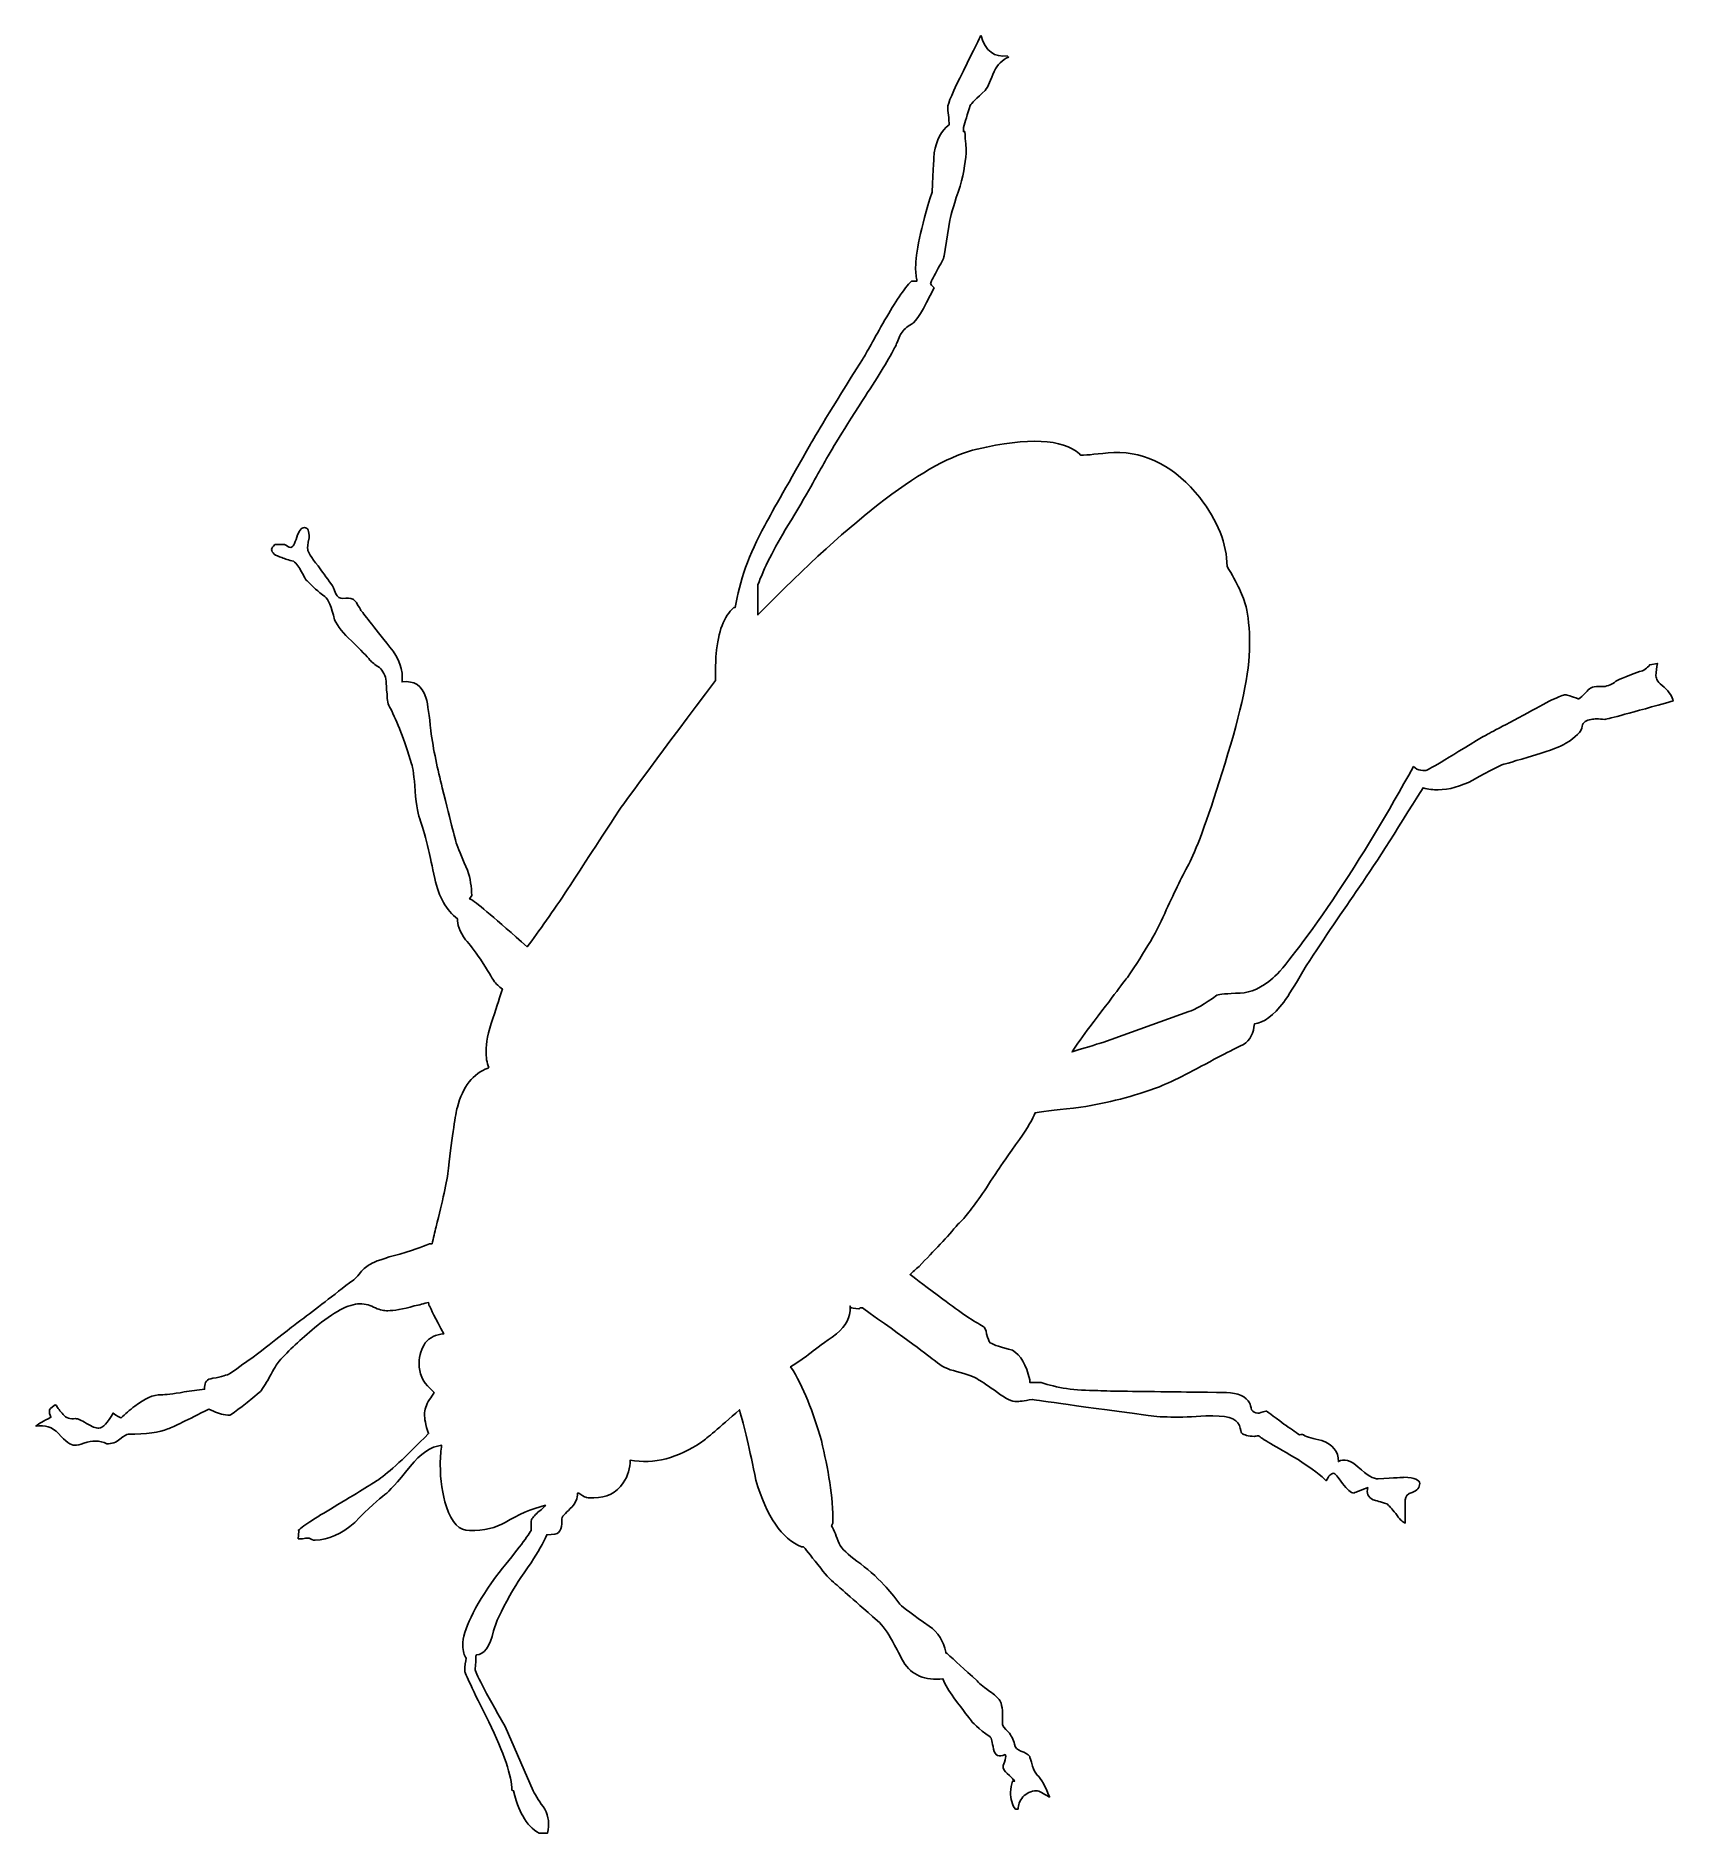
# Model space of a CAD drawing. Header units: centimetres. Extents: x -9.9 to 9.9, y -10.9 to 10.9.
import ezdxf

# ---------------------------------------------------------------- set-up
doc = ezdxf.new("R2010")
doc.units = ezdxf.units.CM
doc.header["$MEASUREMENT"] = 0
doc.layers.add('Camada 1', color=7, linetype='Continuous')

msp = doc.modelspace()

# ---------------------------------------------------------------- linework, layer by layer
at = {"layer": 'Camada 1'}
msp.add_open_spline([(4.50279, 4.4491), (4.50279, 4.72149), (4.38719, 5.00216), (4.17262, 5.2828), (4.17262, 5.2828), (3.88372, 5.64599), (3.53704, 5.83583), (3.13252, 5.8276), (3.13252, 5.8276), (2.94268, 5.81106), (2.81888, 5.79455), (2.73631, 5.79455), (2.73631, 5.79455), (2.72808, 5.79455), (2.72808, 5.80283), (2.7198, 5.81109), (2.7198, 5.81109), (2.51342, 5.9927), (2.10073, 6.00918), (1.48163, 5.8689), (1.48163, 5.8689), (0.87909, 5.72856), (0.00414, 5.05994), (-1.16799, 3.86307), (-1.16799, 3.86307), (-1.16799, 3.86307), (-1.168, 4.22622), (-1.168, 4.22622), (-1.168, 4.22622), (-1.09368, 4.42437), (-0.97816, 4.66374), (-0.80475, 4.94438), (-0.80475, 4.94438), (-0.57364, 5.32408), (-0.44161, 5.57171), (-0.3838, 5.67074), (-0.3838, 5.67074), (-0.31779, 5.79457), (-0.16091, 6.05047), (0.09494, 6.45491), (0.09494, 6.45491), (0.26835, 6.71907), (0.40038, 6.92542), (0.4829, 7.09052), (0.4829, 7.09052), (0.49944, 7.11526), (0.50767, 7.14005), (0.51597, 7.15653), (0.51597, 7.15653), (0.51597, 7.15653), (0.54894, 7.23908), (0.54894, 7.23908), (0.54894, 7.23908), (0.54894, 7.25562), (0.55722, 7.25562), (0.56545, 7.26387), (0.56545, 7.26387), (0.59022, 7.3134), (0.63146, 7.34642), (0.68928, 7.37944), (0.68928, 7.37944), (0.74709, 7.40418), (0.82964, 7.5528), (0.96167, 7.8169), (0.96167, 7.8169), (0.9369, 7.84169), (0.92037, 7.85818), (0.92037, 7.87471), (0.92037, 7.87471), (0.92037, 7.88299), (0.94514, 7.93252), (0.99472, 8.02327), (0.99472, 8.02327), (1.0442, 8.10582), (1.07724, 8.17189), (1.0855, 8.20488), (1.0855, 8.20488), (1.0855, 8.20488), (1.15151, 8.63414), (1.15151, 8.63414), (1.15151, 8.63414), (1.16802, 8.71669), (1.20932, 8.84872), (1.27534, 9.04686), (1.27534, 9.04686), (1.3249, 9.22016), (1.34966, 9.37703), (1.34966, 9.4926), (1.34966, 9.4926), (1.34966, 9.50908), (1.34143, 9.58341), (1.33315, 9.7072), (1.33315, 9.7072), (1.33315, 9.7072), (1.31659, 9.70722), (1.31659, 9.70722), (1.31659, 9.70722), (1.31659, 9.70722), (1.31659, 9.75672), (1.31659, 9.75672), (1.31659, 9.75672), (1.33313, 9.82279), (1.36617, 9.91359), (1.39914, 10.02088), (1.39914, 10.02088), (1.41565, 10.04565), (1.47346, 10.11169), (1.58072, 10.20249), (1.58072, 10.20249), (1.61379, 10.25199), (1.64676, 10.33452), (1.68804, 10.43358), (1.68804, 10.43358), (1.72932, 10.51613), (1.7871, 10.57394), (1.86145, 10.60694), (1.86145, 10.60694), (1.86145, 10.60694), (1.84491, 10.62342), (1.84491, 10.62342), (1.84491, 10.62342), (1.69635, 10.59865), (1.58075, 10.68121), (1.53127, 10.86282), (1.53127, 10.86282), (1.53127, 10.86282), (1.52299, 10.86281), (1.52299, 10.86281), (1.52299, 10.86281), (1.51473, 10.84627), (1.44872, 10.70594), (1.31661, 10.44183), (1.31661, 10.44183), (1.19278, 10.19421), (1.12677, 10.04559), (1.12677, 9.99611), (1.12677, 9.99611), (1.13505, 9.9053), (1.14331, 9.83924), (1.14331, 9.79796), (1.14331, 9.79796), (1.14331, 9.79796), (1.14331, 9.78973), (1.14331, 9.78973), (1.14331, 9.78973), (1.04422, 9.71541), (0.99475, 9.60812), (0.9617, 9.45127), (0.9617, 9.45127), (0.9617, 9.41825), (0.95344, 9.2614), (0.93693, 8.97248), (0.93693, 8.97248), (0.79657, 8.53502), (0.73881, 8.22958), (0.73881, 8.06451), (0.73881, 8.06451), (0.73881, 7.9985), (0.74709, 7.94068), (0.75532, 7.89944), (0.75532, 7.89944), (0.75532, 7.89944), (0.68932, 7.89945), (0.68932, 7.89945), (0.68932, 7.89945), (0.59854, 7.80867), (0.4912, 7.6436), (0.36737, 7.42897), (0.36737, 7.42897), (0.23534, 7.19783), (0.14456, 7.03273), (0.09498, 6.95018), (0.09498, 6.95018), (-0.2847, 6.34764), (-0.49105, 6.00093), (-0.53232, 5.92664), (-0.53232, 5.92664), (-0.78825, 5.47264), (-0.97809, 5.14247), (-1.08538, 4.94437), (-1.08538, 4.94437), (-1.27522, 4.59766), (-1.39082, 4.26749), (-1.44032, 3.95385), (-1.44032, 3.95385), (-1.44032, 3.95385), (-1.45685, 3.95385), (-1.45685, 3.95385), (-1.45685, 3.95385), (-1.58068, 3.84656), (-1.64669, 3.66495), (-1.67143, 3.39256), (-1.67143, 3.39256), (-1.67971, 3.31001), (-1.67971, 3.20269), (-1.67971, 3.07061), (-1.67971, 3.07061), (-2.34006, 2.19569), (-2.72804, 1.66737), (-2.84356, 1.50229), (-2.84356, 1.50229), (-3.12423, 1.07308), (-3.33061, 0.75939), (-3.46263, 0.55304), (-3.46263, 0.55304), (-3.64424, 0.28068), (-3.80934, 0.04131), (-3.9579, -0.14858), (-3.9579, -0.14858), (-4.32935, 0.18159), (-4.55223, 0.37149), (-4.62656, 0.42102), (-4.62656, 0.42102), (-4.63479, 0.42925), (-4.6513, 0.42925), (-4.6513, 0.42925), (-4.6513, 0.42925), (-4.6513, 0.42925), (-4.62656, 0.47053), (-4.62656, 0.47053), (-4.62656, 0.47053), (-4.62656, 0.57787), (-4.64299, 0.67688), (-4.67606, 0.77597), (-4.67606, 0.77597), (-4.73385, 0.8998), (-4.77512, 1.00706), (-4.80809, 1.08961), (-4.80809, 1.08961), (-4.8164, 1.1144), (-4.87418, 1.33723), (-4.98147, 1.77475), (-4.98147, 1.77475), (-5.03928, 1.99761), (-5.08876, 2.22875), (-5.12181, 2.46812), (-5.12181, 2.46812), (-5.13827, 2.64148), (-5.15478, 2.77353), (-5.17954, 2.86431), (-5.17954, 2.86431), (-5.22912, 3.01293), (-5.31988, 3.07066), (-5.46844, 3.05418), (-5.46844, 3.05418), (-5.45198, 3.19449), (-5.50149, 3.34308), (-5.61708, 3.47516), (-5.61708, 3.47516), (-5.81512, 3.73101), (-5.93895, 3.87963), (-5.97202, 3.92916), (-5.97202, 3.92916), (-6.00499, 3.99517), (-6.03803, 4.04473), (-6.06277, 4.05299), (-6.06277, 4.05299), (-6.09582, 4.06947), (-6.12878, 4.06947), (-6.1866, 4.06122), (-6.1866, 4.06122), (-6.21965, 4.06122), (-6.24441, 4.07776), (-6.26915, 4.11903), (-6.26915, 4.11903), (-6.28569, 4.17684), (-6.31043, 4.21812), (-6.31873, 4.22632), (-6.31873, 4.22632), (-6.38474, 4.32538), (-6.44256, 4.39139), (-6.4838, 4.45746), (-6.4838, 4.45746), (-6.56635, 4.55649), (-6.60763, 4.63082), (-6.60763, 4.65555), (-6.60763, 4.65555), (-6.61586, 4.67206), (-6.60763, 4.72156), (-6.59109, 4.79589), (-6.59109, 4.79589), (-6.59109, 4.87844), (-6.60763, 4.91972), (-6.6489, 4.91972), (-6.6489, 4.91972), (-6.69018, 4.91972), (-6.71491, 4.87844), (-6.73965, 4.80412), (-6.73965, 4.80412), (-6.76442, 4.72157), (-6.78915, 4.68029), (-6.81397, 4.68029), (-6.81397, 4.68029), (-6.83874, 4.68029), (-6.85525, 4.69683), (-6.88821, 4.71334), (-6.88821, 4.71334), (-6.88821, 4.71334), (-7.00381, 4.71331), (-7.00381, 4.71331), (-7.00381, 4.71331), (-7.02858, 4.68852), (-7.04509, 4.67203), (-7.04509, 4.65552), (-7.04509, 4.65552), (-7.04509, 4.61424), (-7.00381, 4.58122), (-6.92126, 4.55643), (-6.92126, 4.55643), (-6.87998, 4.53995), (-6.83871, 4.52341), (-6.78092, 4.51515), (-6.78092, 4.51515), (-6.73964, 4.48213), (-6.71491, 4.44088), (-6.68186, 4.38312), (-6.68186, 4.38312), (-6.64889, 4.32531), (-6.63236, 4.28406), (-6.60762, 4.26752), (-6.60762, 4.26752), (-6.54981, 4.20976), (-6.48379, 4.14369), (-6.40127, 4.08594), (-6.40127, 4.08594), (-6.35999, 4.05292), (-6.31872, 3.96211), (-6.28567, 3.8053), (-6.28567, 3.8053), (-6.24439, 3.72275), (-6.17838, 3.64023), (-6.07929, 3.54942), (-6.07929, 3.54942), (-5.96369, 3.43388), (-5.88945, 3.35955), (-5.8564, 3.31828), (-5.8564, 3.31828), (-5.83163, 3.29351), (-5.79859, 3.26052), (-5.74088, 3.2275), (-5.74088, 3.2275), (-5.6996, 3.18622), (-5.66656, 3.12844), (-5.65833, 3.06243), (-5.65833, 3.06243), (-5.65833, 3.02938), (-5.65833, 2.97988), (-5.65002, 2.90556), (-5.65002, 2.90556), (-5.65002, 2.83126), (-5.64179, 2.78173), (-5.60874, 2.73226), (-5.60874, 2.73226), (-5.52619, 2.57539), (-5.44367, 2.35253), (-5.35289, 2.06363), (-5.35289, 2.06363), (-5.33635, 2.02235), (-5.31984, 1.90681), (-5.31161, 1.73346), (-5.31161, 1.73346), (-5.29507, 1.55185), (-5.27033, 1.43631), (-5.2456, 1.37027), (-5.2456, 1.37027), (-5.21255, 1.27946), (-5.17951, 1.16389), (-5.14654, 1.02356), (-5.14654, 1.02356), (-5.13, 0.94101), (-5.10526, 0.82547), (-5.07222, 0.67685), (-5.07222, 0.67685), (-5.02272, 0.45402), (-4.93188, 0.28892), (-4.79986, 0.18983), (-4.79986, 0.18983), (-4.79986, 0.12384), (-4.77509, 0.04129), (-4.70077, -0.06605), (-4.70077, -0.06605), (-4.65127, -0.11553), (-4.59348, -0.1981), (-4.51916, -0.29716), (-4.51916, -0.29716), (-4.42838, -0.4457), (-4.3789, -0.52825), (-4.36237, -0.55301), (-4.36237, -0.55301), (-4.3293, -0.60257), (-4.29633, -0.62733), (-4.25508, -0.66038), (-4.25508, -0.66038), (-4.27982, -0.74293), (-4.32109, -0.85842), (-4.3706, -1.01532), (-4.3706, -1.01532), (-4.42841, -1.18039), (-4.45315, -1.32073), (-4.45315, -1.41151), (-4.45315, -1.41151), (-4.45315, -1.47752), (-4.44492, -1.55187), (-4.42018, -1.60963), (-4.42018, -1.60963), (-4.42018, -1.60963), (-4.42841, -1.61789), (-4.42841, -1.61789), (-4.42841, -1.61789), (-4.61002, -1.6757), (-4.73382, -1.84078), (-4.79986, -2.0884), (-4.79986, -2.0884), (-4.8246, -2.17092), (-4.85765, -2.41857), (-4.90715, -2.82299), (-4.90715, -2.82299), (-4.92369, -2.9964), (-4.98147, -3.22749), (-5.05571, -3.53292), (-5.05571, -3.53292), (-5.07225, -3.59893), (-5.08876, -3.67326), (-5.10529, -3.73927), (-5.10529, -3.73927), (-5.10529, -3.73927), (-5.13831, -3.73925), (-5.13831, -3.73925), (-5.13831, -3.73925), (-5.17136, -3.75579), (-5.28695, -3.79706), (-5.4933, -3.86308), (-5.4933, -3.86308), (-5.68314, -3.91258), (-5.80694, -3.95386), (-5.84824, -3.98691), (-5.84824, -3.98691), (-5.88952, -4.00345), (-5.93079, -4.03641), (-5.97207, -4.086), (-5.97207, -4.086), (-6.01335, -4.14371), (-6.05462, -4.18498), (-6.1041, -4.2098), (-6.1041, -4.2098), (-6.3435, -4.39967), (-6.54987, -4.55643), (-6.72317, -4.68856), (-6.72317, -4.68856), (-6.80572, -4.74637), (-6.98733, -4.89491), (-7.268, -5.10949), (-7.268, -5.10949), (-7.34224, -5.15907), (-7.4331, -5.22509), (-7.54859, -5.30764), (-7.54859, -5.30764), (-7.58164, -5.32415), (-7.64765, -5.34892), (-7.75494, -5.36543), (-7.75494, -5.36543), (-7.82926, -5.37369), (-7.85403, -5.41493), (-7.85403, -5.47275), (-7.85403, -5.47275), (-7.85403, -5.47275), (-7.85403, -5.47275), (-7.85403, -5.48098), (-7.85403, -5.48098), (-7.85403, -5.48098), (-7.85403, -5.48926), (-7.85403, -5.49752), (-7.85403, -5.49752), (-7.85403, -5.49752), (-7.85403, -5.49752), (-7.85403, -5.49752), (-7.85403, -5.49752), (-7.85403, -5.49752), (-7.85403, -5.49752), (-7.85403, -5.49752), (-7.85403, -5.49752), (-7.93658, -5.50575), (-8.0191, -5.51403), (-8.10165, -5.53057), (-8.10165, -5.53057), (-8.24199, -5.55531), (-8.32454, -5.56354), (-8.38232, -5.56354), (-8.38232, -5.56354), (-8.47307, -5.56354), (-8.58036, -5.60482), (-8.69596, -5.70388), (-8.69596, -5.70388), (-8.76197, -5.74516), (-8.81976, -5.80294), (-8.86103, -5.84424), (-8.86103, -5.84424), (-8.87757, -5.84424), (-8.91053, -5.81947), (-8.96009, -5.78643), (-8.96009, -5.78643), (-9.02613, -5.90203), (-9.08392, -5.96804), (-9.13339, -5.96804), (-9.13339, -5.96804), (-9.16646, -5.96804), (-9.21594, -5.9515), (-9.28195, -5.91023), (-9.28195, -5.91023), (-9.34796, -5.86893), (-9.38924, -5.85242), (-9.41406, -5.85242), (-9.41406, -5.85242), (-9.4801, -5.8607), (-9.52958, -5.84419), (-9.56262, -5.80292), (-9.56262, -5.80292), (-9.6039, -5.76164), (-9.62863, -5.7204), (-9.64517, -5.69563), (-9.64517, -5.69563), (-9.64517, -5.69563), (-9.66171, -5.68735), (-9.66171, -5.68735), (-9.66171, -5.68735), (-9.71121, -5.7204), (-9.73595, -5.74514), (-9.72772, -5.76167), (-9.72772, -5.76167), (-9.73595, -5.77821), (-9.72772, -5.80295), (-9.71118, -5.83591), (-9.71118, -5.83591), (-9.80199, -5.88549), (-9.85974, -5.91026), (-9.89279, -5.9433), (-9.89279, -5.9433), (-9.78545, -5.92676), (-9.69464, -5.95153), (-9.62043, -6.03408), (-9.62043, -6.03408), (-9.52957, -6.13314), (-9.47179, -6.17442), (-9.42228, -6.17442), (-9.42228, -6.17442), (-9.39751, -6.17442), (-9.35627, -6.16614), (-9.31499, -6.14965), (-9.31499, -6.14965), (-9.25718, -6.13314), (-9.21593, -6.12483), (-9.17465, -6.12483), (-9.17465, -6.12483), (-9.12515, -6.12483), (-9.08387, -6.13311), (-9.03431, -6.15788), (-9.03431, -6.15788), (-8.98481, -6.15788), (-8.91879, -6.14134), (-8.87752, -6.10007), (-8.87752, -6.10007), (-8.82794, -6.05877), (-8.79497, -6.04226), (-8.77846, -6.04226), (-8.77846, -6.04226), (-8.55557, -6.04226), (-8.3987, -6.01749), (-8.29972, -5.97625), (-8.29972, -5.97625), (-8.2254, -5.95148), (-8.06032, -5.86893), (-7.80447, -5.73691), (-7.80447, -5.73691), (-7.80447, -5.73691), (-7.74666, -5.76168), (-7.74666, -5.76168), (-7.74666, -5.76168), (-7.68065, -5.79465), (-7.62283, -5.81118), (-7.54851, -5.81118), (-7.54851, -5.81118), (-7.54028, -5.81118), (-7.41648, -5.7204), (-7.1936, -5.53879), (-7.1936, -5.53879), (-7.16053, -5.50574), (-7.11928, -5.43973), (-7.06977, -5.34895), (-7.06977, -5.34895), (-7.02027, -5.24989), (-6.97899, -5.19208), (-6.95417, -5.15911), (-6.95417, -5.15911), (-6.83865, -5.027), (-6.69009, -4.89495), (-6.52502, -4.75461), (-6.52502, -4.75461), (-6.29383, -4.56477), (-6.1123, -4.46571), (-5.98019, -4.46571), (-5.98019, -4.46571), (-5.90595, -4.46571), (-5.84816, -4.48222), (-5.79035, -4.51519), (-5.79035, -4.51519), (-5.73254, -4.54001), (-5.68306, -4.54824), (-5.64179, -4.54824), (-5.64179, -4.54824), (-5.56747, -4.54824), (-5.46018, -4.53173), (-5.31984, -4.49043), (-5.31984, -4.49043), (-5.26203, -4.4822), (-5.20432, -4.45746), (-5.14654, -4.44915), (-5.14654, -4.44915), (-5.14654, -4.44915), (-5.14654, -4.44915), (-5.14654, -4.44915), (-5.14654, -4.44915), (-5.14654, -4.47392), (-5.14654, -4.4822), (-5.13823, -4.49043), (-5.13823, -4.49043), (-5.12177, -4.52348), (-5.06399, -4.63899), (-4.96493, -4.82891), (-4.96493, -4.82891), (-5.06402, -4.83714), (-5.13003, -4.87021), (-5.18782, -4.93623), (-5.18782, -4.93623), (-5.2291, -5.00224), (-5.26206, -5.08477), (-5.26206, -5.18385), (-5.26206, -5.18385), (-5.26206, -5.30768), (-5.22078, -5.40674), (-5.13003, -5.48926), (-5.13003, -5.48926), (-5.11349, -5.50572), (-5.09698, -5.52223), (-5.08053, -5.53876), (-5.08053, -5.53876), (-5.09699, -5.56353), (-5.1135, -5.59657), (-5.13824, -5.62131), (-5.13824, -5.62131), (-5.17952, -5.68732), (-5.19605, -5.74511), (-5.19605, -5.80289), (-5.19605, -5.80289), (-5.19605, -5.84419), (-5.18782, -5.92672), (-5.14655, -6.034), (-5.14655, -6.034), (-5.42714, -6.31467), (-5.62529, -6.50451), (-5.74909, -6.58703), (-5.74909, -6.58703), (-5.8069, -6.62833), (-5.97198, -6.72739), (-6.24436, -6.89247), (-6.24436, -6.89247), (-6.49198, -7.04103), (-6.65708, -7.14009), (-6.7231, -7.20611), (-6.7231, -7.20611), (-6.71487, -7.20611), (-6.71487, -7.20611), (-6.71487, -7.21434), (-6.71487, -7.21434), (-6.71487, -7.21434), (-6.7231, -7.3052), (-6.7231, -7.3052), (-6.7231, -7.3052), (-6.7231, -7.3052), (-6.7231, -7.3052), (-6.71487, -7.3052), (-6.71487, -7.3052), (-6.68182, -7.3052), (-6.65706, -7.3052), (-6.63232, -7.29692), (-6.63232, -7.29692), (-6.63232, -7.29692), (-6.63232, -7.29692), (-6.63232, -7.29692), (-6.63232, -7.29692), (-6.62401, -7.29692), (-6.61578, -7.29692), (-6.60755, -7.29692), (-6.60755, -7.29692), (-6.60755, -7.29692), (-6.60755, -7.29692), (-6.59927, -7.29692), (-6.59927, -7.29692), (-6.59927, -7.29692), (-6.59927, -7.29692), (-6.59927, -7.29692), (-6.59927, -7.29692), (-6.59927, -7.29692), (-6.59106, -7.29686), (-6.59106, -7.29686), (-6.59106, -7.29686), (-6.59106, -7.29686), (-6.59106, -7.29686), (-6.59106, -7.29686), (-6.59106, -7.29686), (-6.56632, -7.3134), (-6.54978, -7.32163), (-6.51674, -7.32163), (-6.51674, -7.32163), (-6.35995, -7.32163), (-6.2031, -7.24736), (-6.038, -7.10705), (-6.038, -7.10705), (-5.8729, -6.93372), (-5.7491, -6.82638), (-5.67475, -6.76865), (-5.67475, -6.76865), (-5.62525, -6.7356), (-5.52619, -6.62831), (-5.36939, -6.43017), (-5.36939, -6.43017), (-5.24556, -6.27338), (-5.12177, -6.19085), (-4.98963, -6.17432), (-4.98963, -6.17432), (-4.99791, -6.23213), (-5.00617, -6.30635), (-5.00617, -6.40543), (-5.00617, -6.40543), (-5.00617, -6.59527), (-4.9814, -6.76865), (-4.93185, -6.91721), (-4.93185, -6.91721), (-4.86584, -7.11525), (-4.77506, -7.20611), (-4.65126, -7.20611), (-4.65126, -7.20611), (-4.47788, -7.20611), (-4.32931, -7.17306), (-4.22203, -7.10705), (-4.22203, -7.10705), (-4.06516, -7.01627), (-3.90839, -6.94198), (-3.73498, -6.90067), (-3.73498, -6.90067), (-3.74329, -6.91721), (-3.76805, -6.94197), (-3.82584, -6.98322), (-3.82584, -6.98322), (-3.86712, -7.0245), (-3.90008, -7.05754), (-3.90839, -7.09051), (-3.90839, -7.09051), (-3.90839, -7.09051), (-3.90839, -7.19783), (-3.90839, -7.19783), (-3.90839, -7.19783), (-3.90839, -7.20611), (-3.90839, -7.20611), (-3.90839, -7.20611), (-3.90839, -7.20611), (-3.95789, -7.28866), (-4.09823, -7.47027), (-4.33762, -7.7674), (-4.33762, -7.7674), (-4.6017, -8.13885), (-4.73381, -8.41124), (-4.73381, -8.59282), (-4.73381, -8.59282), (-4.73381, -8.66717), (-4.71727, -8.71665), (-4.69253, -8.74969), (-4.69253, -8.74969), (-4.70076, -8.79099), (-4.70907, -8.84047), (-4.70907, -8.90648), (-4.70907, -8.90648), (-4.70907, -8.92302), (-4.61821, -9.12939), (-4.42017, -9.51735), (-4.42017, -9.51735), (-4.23856, -9.89703), (-4.1395, -10.1777), (-4.1395, -10.34277), (-4.1395, -10.34277), (-4.1395, -10.34277), (-4.12296, -10.35103), (-4.12296, -10.35103), (-4.12296, -10.35103), (-4.07346, -10.52441), (-4.03221, -10.6317), (-4.00744, -10.65644), (-4.00744, -10.65644), (-3.95786, -10.75553), (-3.89184, -10.82154), (-3.80929, -10.86282), (-3.80929, -10.86282), (-3.80929, -10.86282), (-3.80929, -10.86282), (-3.80929, -10.86282), (-3.80929, -10.86282), (-3.80106, -10.86282), (-3.80106, -10.86282), (-3.79275, -10.86282), (-3.79275, -10.86282), (-3.79275, -10.86282), (-3.71023, -10.86281), (-3.71023, -10.86281), (-3.71023, -10.86281), (-3.68546, -10.75552), (-3.69369, -10.66469), (-3.74328, -10.57391), (-3.74328, -10.57391), (-3.80109, -10.49136), (-3.85057, -10.41704), (-3.88362, -10.35102), (-3.88362, -10.35102), (-3.88362, -10.35102), (-4.22202, -9.57516), (-4.22202, -9.57516), (-4.22202, -9.57516), (-4.46964, -9.1459), (-4.58524, -8.91481), (-4.58524, -8.88177), (-4.58524, -8.88177), (-4.57693, -8.81576), (-4.57693, -8.75794), (-4.57693, -8.7249), (-4.57693, -8.7249), (-4.57693, -8.7249), (-4.5687, -8.70844), (-4.5687, -8.70844), (-4.5687, -8.70844), (-4.47784, -8.70844), (-4.4036, -8.60938), (-4.36235, -8.41954), (-4.36235, -8.41954), (-4.33758, -8.32048), (-4.27149, -8.18012), (-4.1642, -7.99028), (-4.1642, -7.99028), (-4.1147, -7.89942), (-4.03217, -7.76739), (-3.90835, -7.59409), (-3.90835, -7.59409), (-3.8258, -7.47026), (-3.75979, -7.35467), (-3.71851, -7.25561), (-3.71851, -7.25561), (-3.63596, -7.25561), (-3.59468, -7.24735), (-3.57817, -7.23084), (-3.57817, -7.23084), (-3.5534, -7.20607), (-3.53689, -7.17303), (-3.53689, -7.12355), (-3.53689, -7.12355), (-3.53689, -7.07397), (-3.53689, -7.041), (-3.52858, -7.041), (-3.52858, -7.041), (-3.52035, -7.02446), (-3.47908, -6.98319), (-3.41306, -6.91717), (-3.41306, -6.91717), (-3.37178, -6.87589), (-3.34705, -6.81811), (-3.34705, -6.7521), (-3.34705, -6.7521), (-3.34705, -6.7521), (-3.33052, -6.75211), (-3.33052, -6.75211), (-3.33052, -6.75211), (-3.29747, -6.77685), (-3.26451, -6.80159), (-3.24797, -6.80159), (-3.24797, -6.80159), (-3.23966, -6.8099), (-3.20669, -6.8099), (-3.14888, -6.8099), (-3.14888, -6.8099), (-3.00032, -6.8099), (-2.87652, -6.75209), (-2.79394, -6.62829), (-2.79394, -6.62829), (-2.73615, -6.54574), (-2.71139, -6.44668), (-2.71139, -6.3559), (-2.71139, -6.3559), (-2.42249, -6.4054), (-2.13359, -6.33108), (-1.84469, -6.13301), (-1.84469, -6.13301), (-1.78688, -6.09173), (-1.63834, -5.96794), (-1.39069, -5.74502), (-1.39069, -5.74502), (-1.33288, -5.94317), (-1.26686, -6.22378), (-1.19254, -6.59523), (-1.19254, -6.59523), (-1.06051, -7.041), (-0.8789, -7.30513), (-0.63948, -7.40411), (-0.63948, -7.40411), (-0.63948, -7.40411), (-0.61476, -7.40413), (-0.61476, -7.40413), (-0.61476, -7.40413), (-0.57346, -7.45371), (-0.50744, -7.53626), (-0.40838, -7.66009), (-0.40838, -7.66009), (-0.33414, -7.75915), (-0.26804, -7.82516), (-0.21034, -7.86644), (-0.21034, -7.86644), (-0.20203, -7.87467), (-0.04524, -8.015), (0.27671, -8.2957), (0.27671, -8.2957), (0.34272, -8.35343), (0.40054, -8.43596), (0.45832, -8.54332), (0.45832, -8.54332), (0.49129, -8.60105), (0.53256, -8.68358), (0.59035, -8.79094), (0.59035, -8.79094), (0.68941, -8.95601), (0.85448, -9.02203), (1.06909, -8.99729), (1.06909, -8.99729), (1.09391, -9.07156), (1.14344, -9.14585), (1.2012, -9.2284), (1.2012, -9.2284), (1.32503, -9.39347), (1.39104, -9.48425), (1.39927, -9.48425), (1.39927, -9.48425), (1.41578, -9.52553), (1.49833, -9.59985), (1.63867, -9.69891), (1.63867, -9.69891), (1.65521, -9.71534), (1.66344, -9.76492), (1.67997, -9.84747), (1.67997, -9.84747), (1.69648, -9.92999), (1.74598, -9.94653), (1.82031, -9.91348), (1.82031, -9.91348), (1.82031, -9.91348), (1.82854, -9.93822), (1.82854, -9.93822), (1.82854, -9.93822), (1.82854, -9.95476), (1.82031, -9.9878), (1.79557, -10.04554), (1.79557, -10.04554), (1.79557, -10.08682), (1.81203, -10.11986), (1.84507, -10.1446), (1.84507, -10.1446), (1.88635, -10.17765), (1.91108, -10.20241), (1.91939, -10.21892), (1.91939, -10.21892), (1.91939, -10.21892), (1.91939, -10.21892), (1.91939, -10.21892), (1.91939, -10.21892), (1.92765, -10.21892), (1.92765, -10.21892), (1.92765, -10.21892), (1.92765, -10.21892), (1.92765, -10.22718), (1.92765, -10.22718), (1.93588, -10.23546), (1.93588, -10.23546), (1.93588, -10.23546), (1.91109, -10.23546), (1.91109, -10.23546), (1.91109, -10.23546), (1.89458, -10.27674), (1.88632, -10.32624), (1.88632, -10.36749), (1.88632, -10.36749), (1.88632, -10.45004), (1.90286, -10.52436), (1.94413, -10.57387), (1.94413, -10.57387), (1.94413, -10.57387), (1.9771, -10.57386), (1.9771, -10.57386), (1.9771, -10.57386), (1.9771, -10.52436), (1.99364, -10.4748), (2.03491, -10.4253), (2.03491, -10.4253), (2.07619, -10.38402), (2.13397, -10.35098), (2.19998, -10.35098), (2.19998, -10.35098), (2.23303, -10.35098), (2.28253, -10.38403), (2.34854, -10.4253), (2.34854, -10.4253), (2.34854, -10.4253), (2.35683, -10.4253), (2.35683, -10.4253), (2.35683, -10.4253), (2.30727, -10.30147), (2.25777, -10.20241), (2.20829, -10.16117), (2.20829, -10.16117), (2.18347, -10.1364), (2.16699, -10.09513), (2.15048, -10.05385), (2.15048, -10.05385), (2.13394, -9.97953), (2.11743, -9.94656), (2.11743, -9.93825), (2.11743, -9.93825), (2.10089, -9.90528), (2.05962, -9.88877), (2.01011, -9.87224), (2.01011, -9.87224), (1.96883, -9.85573), (1.93579, -9.83096), (1.93579, -9.78972), (1.93579, -9.78972), (1.91933, -9.73191), (1.89451, -9.6824), (1.86155, -9.64116), (1.86155, -9.64116), (1.81197, -9.59988), (1.7872, -9.55861), (1.7872, -9.5503), (1.7872, -9.5503), (1.79548, -9.41827), (1.7872, -9.32749), (1.76243, -9.26971), (1.76243, -9.26971), (1.74592, -9.24494), (1.71295, -9.2037), (1.65514, -9.16242), (1.65514, -9.16242), (1.57259, -9.10461), (1.51478, -9.06333), (1.48173, -9.02206), (1.48173, -9.02206), (1.32494, -8.88172), (1.20937, -8.77444), (1.11859, -8.69189), (1.11859, -8.69189), (1.11028, -8.69189), (1.10205, -8.68358), (1.10205, -8.67535), (1.10205, -8.67535), (1.07728, -8.54332), (1.01127, -8.43593), (0.90393, -8.36171), (0.90393, -8.36171), (0.70589, -8.22137), (0.59029, -8.13882), (0.54902, -8.09758), (0.54902, -8.09758), (0.48298, -8.0068), (0.41697, -7.92425), (0.35915, -7.86647), (0.35915, -7.86647), (0.26009, -7.75918), (0.1528, -7.66012), (0.02898, -7.57757), (0.02898, -7.57757), (-0.07831, -7.49502), (-0.15263, -7.42901), (-0.1856, -7.36291), (-0.1856, -7.36291), (-0.21865, -7.28036), (-0.24341, -7.20612), (-0.27646, -7.14833), (-0.27646, -7.14833), (-0.27646, -7.14833), (-0.25992, -7.11528), (-0.25992, -7.11528), (-0.25992, -7.11528), (-0.25992, -6.79341), (-0.31773, -6.46321), (-0.40028, -6.11653), (-0.40028, -6.11653), (-0.49934, -5.76982), (-0.61486, -5.47272), (-0.77173, -5.2251), (-0.77173, -5.2251), (-0.68918, -5.17552), (-0.60663, -5.11781), (-0.52411, -5.05169), (-0.52411, -5.05169), (-0.4663, -5.00221), (-0.35901, -4.9362), (-0.21867, -4.82888), (-0.21867, -4.82888), (-0.10307, -4.72982), (-0.04534, -4.62253), (-0.0536, -4.50693), (-0.0536, -4.50693), (-0.0536, -4.50693), (-0.0536, -4.50693), (-0.0536, -4.50693), (-0.0536, -4.50693), (-0.0536, -4.50693), (-0.0536, -4.49039), (-0.0536, -4.49039), (-0.0536, -4.49039), (-0.0536, -4.4987), (-0.0536, -4.4987), (-0.0536, -4.50693), (-0.0536, -4.50693), (-0.03706, -4.51516), (-0.0041, -4.52344), (0.05372, -4.52344), (0.05372, -4.52344), (0.05372, -4.52344), (0.062, -4.52344), (0.07023, -4.51516), (0.07023, -4.51516), (0.07846, -4.51516), (0.08677, -4.51516), (0.095, -4.51516), (0.095, -4.51516), (0.61501, -4.87841), (0.90391, -5.10127), (0.97823, -5.15908), (0.97823, -5.15908), (1.04424, -5.21681), (1.12679, -5.25806), (1.23408, -5.28291), (1.23408, -5.28291), (1.35791, -5.31588), (1.44874, -5.34892), (1.49824, -5.38189), (1.49824, -5.38189), (1.53952, -5.40671), (1.62207, -5.45621), (1.72933, -5.53876), (1.72933, -5.53876), (1.82839, -5.61308), (1.90274, -5.64605), (1.96052, -5.64605), (1.96052, -5.64605), (1.98526, -5.64605), (2.04304, -5.63782), (2.15036, -5.62131), (2.15036, -5.62131), (2.15036, -5.62131), (2.60433, -5.68732), (3.52053, -5.81115), (3.52053, -5.81115), (3.67743, -5.83589), (3.92503, -5.8442), (4.24692, -5.81943), (4.24692, -5.81943), (4.48632, -5.81115), (4.61834, -5.8442), (4.65142, -5.93495), (4.65142, -5.93495), (4.66793, -5.98451), (4.67616, -6.01747), (4.67616, -6.02578), (4.67616, -6.02578), (4.70921, -6.05055), (4.75871, -6.06708), (4.83303, -6.06708), (4.83303, -6.06708), (4.84129, -6.06708), (4.866, -6.05877), (4.88253, -6.05877), (4.88253, -6.05877), (4.91558, -6.09184), (5.08065, -6.1826), (5.36127, -6.3477), (5.36127, -6.3477), (5.53468, -6.46327), (5.65017, -6.54582), (5.69975, -6.60363), (5.69975, -6.60363), (5.73272, -6.54582), (5.75756, -6.51277), (5.79053, -6.51277), (5.79053, -6.51277), (5.80704, -6.51277), (5.84011, -6.55405), (5.89782, -6.6366), (5.89782, -6.6366), (5.95563, -6.71092), (5.99691, -6.7522), (6.03818, -6.7522), (6.03818, -6.7522), (6.03818, -6.7522), (6.09599, -6.72743), (6.20325, -6.68619), (6.20325, -6.68619), (6.18674, -6.7522), (6.20325, -6.80168), (6.26926, -6.83473), (6.26926, -6.83473), (6.30231, -6.84299), (6.36012, -6.8595), (6.43433, -6.88423), (6.43433, -6.88423), (6.45915, -6.90074), (6.49214, -6.94204), (6.54172, -6.99983), (6.54172, -6.99983), (6.583, -7.06584), (6.61596, -7.09889), (6.65724, -7.11532), (6.65724, -7.11532), (6.65724, -7.11532), (6.65724, -6.83473), (6.65724, -6.83473), (6.65724, -6.83473), (6.65724, -6.79345), (6.68198, -6.76041), (6.73976, -6.74387), (6.73976, -6.74387), (6.80577, -6.71913), (6.83062, -6.68616), (6.83062, -6.63658), (6.83062, -6.63658), (6.83062, -6.5953), (6.77281, -6.56234), (6.6407, -6.56234), (6.6407, -6.56234), (6.63247, -6.56234), (6.53341, -6.57057), (6.32706, -6.57877), (6.32706, -6.57877), (6.27758, -6.58705), (6.19503, -6.53749), (6.08774, -6.43851), (6.08774, -6.43851), (5.99688, -6.35596), (5.91433, -6.33112), (5.84832, -6.37239), (5.84832, -6.37239), (5.84832, -6.24859), (5.78231, -6.16604), (5.65017, -6.11654), (5.65017, -6.11654), (5.54288, -6.0918), (5.46867, -6.07526), (5.42736, -6.05053), (5.42736, -6.05053), (5.41085, -6.04225), (5.40254, -6.04225), (5.3778, -6.05053), (5.3778, -6.05053), (5.3283, -6.00925), (5.26228, -5.96801), (5.18796, -5.91842), (5.18796, -5.91842), (5.0476, -5.81113), (4.98158, -5.76163), (4.97338, -5.76163), (4.97338, -5.76163), (4.9238, -5.77817), (4.89083, -5.7864), (4.87432, -5.7864), (4.87432, -5.7864), (4.84127, -5.7864), (4.81651, -5.76986), (4.79997, -5.7451), (4.79997, -5.7451), (4.79174, -5.71205), (4.78346, -5.67909), (4.77523, -5.66258), (4.77523, -5.66258), (4.73393, -5.58823), (4.63487, -5.53875), (4.49453, -5.53875), (4.49453, -5.53875), (4.15615, -5.53052), (3.94978, -5.53052), (3.859, -5.53052), (3.859, -5.53052), (3.42146, -5.52221), (3.10779, -5.52221), (2.94272, -5.51398), (2.94272, -5.51398), (2.66213, -5.51398), (2.43924, -5.48093), (2.25761, -5.41492), (2.25761, -5.41492), (2.25761, -5.41492), (2.11733, -5.41491), (2.11733, -5.41491), (2.11733, -5.41491), (2.11733, -5.41491), (2.11733, -5.38186), (2.11733, -5.38186), (2.11733, -5.38186), (2.07603, -5.20033), (2.01001, -5.08473), (1.91095, -5.02695), (1.91095, -5.02695), (1.77061, -4.99398), (1.68806, -4.96091), (1.63856, -4.93617), (1.63856, -4.93617), (1.62205, -4.91963), (1.61382, -4.88659), (1.59728, -4.82885), (1.59728, -4.82885), (1.58905, -4.77929), (1.57251, -4.74633), (1.556, -4.73799), (1.556, -4.73799), (1.44868, -4.68018), (1.28361, -4.57292), (1.06895, -4.40782), (1.06895, -4.40782), (0.87911, -4.26746), (0.74708, -4.16848), (0.67274, -4.11069), (0.67274, -4.11069), (0.70581, -4.07764), (0.73878, -4.04468), (0.78006, -4.01163), (0.78006, -4.01163), (0.96167, -3.82179), (1.12677, -3.65672), (1.25057, -3.49985), (1.25057, -3.49985), (1.28362, -3.47508), (1.32489, -3.43384), (1.36617, -3.37602), (1.36617, -3.37602), (1.45692, -3.2687), (1.57252, -3.09543), (1.72931, -2.85601), (1.72931, -2.85601), (1.77061, -2.79), (1.86144, -2.66617), (1.99347, -2.47633), (1.99347, -2.47633), (2.09253, -2.33599), (2.15854, -2.22871), (2.18331, -2.15438), (2.18331, -2.15438), (2.30714, -2.13784), (2.48875, -2.11308), (2.73634, -2.08837), (2.73634, -2.08837), (3.05831, -2.03879), (3.37195, -1.95624), (3.68561, -1.84075), (3.68561, -1.84075), (3.86722, -1.7664), (4.10662, -1.6426), (4.40377, -1.4775), (4.40377, -1.4775), (4.48629, -1.43622), (4.58535, -1.38672), (4.70087, -1.32894), (4.70087, -1.32894), (4.78342, -1.27946), (4.8247, -1.1886), (4.83298, -1.08132), (4.83298, -1.08132), (4.9485, -1.06481), (5.06409, -0.98226), (5.18792, -0.81719), (5.18792, -0.81719), (5.24573, -0.73464), (5.32826, -0.61081), (5.41901, -0.44574), (5.41901, -0.44574), (5.6419, -0.09083), (5.86478, 0.22284), (6.06285, 0.51999), (6.06285, 0.51999), (6.2692, 0.80889), (6.53336, 1.22989), (6.87184, 1.77467), (6.87184, 1.77467), (6.93785, 1.74988), (6.99564, 1.74988), (7.05334, 1.74988), (7.05334, 1.74988), (7.18547, 1.74988), (7.32581, 1.79116), (7.47437, 1.86548), (7.47437, 1.86548), (7.68895, 1.98931), (7.81277, 2.04706), (7.83751, 2.05532), (7.83751, 2.05532), (7.84582, 2.05532), (7.97787, 2.0966), (8.2338, 2.17089), (8.2338, 2.17089), (8.41533, 2.2287), (8.53916, 2.26995), (8.59697, 2.31123), (8.59697, 2.31123), (8.7208, 2.3855), (8.78681, 2.45154), (8.79509, 2.51758), (8.79509, 2.51758), (8.80332, 2.56711), (8.84457, 2.59188), (8.90238, 2.60013), (8.90238, 2.60013), (8.94368, 2.60841), (8.99316, 2.60841), (9.06748, 2.60013), (9.06748, 2.60013), (9.11696, 2.60841), (9.38943, 2.68268), (9.8929, 2.82296), (9.8929, 2.82296), (9.88467, 2.87249), (9.85162, 2.9303), (9.78561, 2.98806), (9.78561, 2.98806), (9.71126, 3.04587), (9.68652, 3.08712), (9.68652, 3.1284), (9.68652, 3.1284), (9.68652, 3.17793), (9.69478, 3.22746), (9.70306, 3.27696), (9.70306, 3.27696), (9.70306, 3.27696), (9.6122, 3.26048), (9.6122, 3.26048), (9.6122, 3.26048), (9.57923, 3.2192), (9.53796, 3.18621), (9.48837, 3.17793), (9.48837, 3.17793), (9.30684, 3.11186), (9.21598, 3.07059), (9.19947, 3.06239), (9.19947, 3.06239), (9.15819, 3.02111), (9.10869, 3.00458), (9.05091, 2.99632), (9.05091, 2.99632), (8.9849, 3.0046), (8.94362, 2.99632), (8.91888, 2.98806), (8.91888, 2.98806), (8.90234, 2.98806), (8.8693, 2.96329), (8.81982, 2.90551), (8.81982, 2.90551), (8.77852, 2.86423), (8.75381, 2.84775), (8.74547, 2.84775), (8.74547, 2.84775), (8.66295, 2.88077), (8.61344, 2.89728), (8.58868, 2.89728), (8.58868, 2.89728), (8.5474, 2.89728), (8.37402, 2.81473), (8.08512, 2.64966), (8.08512, 2.64966), (7.76325, 2.48459), (7.60638, 2.39378), (7.59818, 2.39378), (7.59818, 2.39378), (7.15238, 2.12136), (6.9213, 1.98106), (6.89653, 1.98106), (6.89653, 1.98106), (6.86348, 1.98106), (6.82221, 1.98932), (6.79747, 1.99754), (6.79747, 1.99754), (6.79747, 1.99754), (6.75619, 2.03059), (6.75619, 2.03059), (6.75619, 2.03059), (6.45075, 1.47753), (6.12889, 0.94098), (5.78218, 0.421), (5.78218, 0.421), (5.42724, -0.09078), (5.18785, -0.41273), (5.05582, -0.52825), (5.05582, -0.52825), (4.92369, -0.64385), (4.79166, -0.70163), (4.65953, -0.70983), (4.65953, -0.70983), (4.50274, -0.70983), (4.41191, -0.72637), (4.37894, -0.7346), (4.37894, -0.7346), (4.23038, -0.84192), (4.11478, -0.90801), (4.04046, -0.93275), (4.04046, -0.93275), (4.04046, -0.93275), (3.00044, -1.3042), (3.00044, -1.3042), (3.00044, -1.3042), (2.96739, -1.31243), (2.84357, -1.35368), (2.62899, -1.41969), (2.62899, -1.41969), (2.6868, -1.32891), (2.76102, -1.22985), (2.84357, -1.11436), (2.84357, -1.11436), (3.13247, -0.74291), (3.2728, -0.54479), (3.29754, -0.52003), (3.29754, -0.52003), (3.5122, -0.20637), (3.66899, 0.05779), (3.76805, 0.29719), (3.76805, 0.29719), (3.87537, 0.5283), (3.9662, 0.71814), (4.05698, 0.88322), (4.05698, 0.88322), (4.1395, 1.04832), (4.28807, 1.44453), (4.47799, 2.07189), (4.47799, 2.07189), (4.67603, 2.69919), (4.77512, 3.1697), (4.77512, 3.4999), (4.77512, 3.4999), (4.77512, 3.70625), (4.75858, 3.85481), (4.73382, 3.96215), (4.73382, 3.96215), (4.70083, 4.08591), (4.62661, 4.25101), (4.50279, 4.4491)], degree=3, knots=[0, 0, 0, 0, 0.00257069, 0.00257069, 0.00257069, 0.00257069, 0.00514139, 0.00514139, 0.00514139, 0.00514139, 0.00771208, 0.00771208, 0.00771208, 0.00771208, 0.01028278, 0.01028278, 0.01028278, 0.01028278, 0.01285347, 0.01285347, 0.01285347, 0.01285347, 0.01542416, 0.01542416, 0.01542416, 0.01542416, 0.01799486, 0.01799486, 0.01799486, 0.01799486, 0.02056555, 0.02056555, 0.02056555, 0.02056555, 0.02313625, 0.02313625, 0.02313625, 0.02313625, 0.02570694, 0.02570694, 0.02570694, 0.02570694, 0.02827763, 0.02827763, 0.02827763, 0.02827763, 0.03084833, 0.03084833, 0.03084833, 0.03084833, 0.03341902, 0.03341902, 0.03341902, 0.03341902, 0.03598972, 0.03598972, 0.03598972, 0.03598972, 0.03856041, 0.03856041, 0.03856041, 0.03856041, 0.04113111, 0.04113111, 0.04113111, 0.04113111, 0.0437018, 0.0437018, 0.0437018, 0.0437018, 0.04627249, 0.04627249, 0.04627249, 0.04627249, 0.04884319, 0.04884319, 0.04884319, 0.04884319, 0.05141388, 0.05141388, 0.05141388, 0.05141388, 0.05398458, 0.05398458, 0.05398458, 0.05398458, 0.05655527, 0.05655527, 0.05655527, 0.05655527, 0.05912596, 0.05912596, 0.05912596, 0.05912596, 0.06169666, 0.06169666, 0.06169666, 0.06169666, 0.06426735, 0.06426735, 0.06426735, 0.06426735, 0.06683805, 0.06683805, 0.06683805, 0.06683805, 0.06940874, 0.06940874, 0.06940874, 0.06940874, 0.07197943, 0.07197943, 0.07197943, 0.07197943, 0.07455013, 0.07455013, 0.07455013, 0.07455013, 0.07712082, 0.07712082, 0.07712082, 0.07712082, 0.07969152, 0.07969152, 0.07969152, 0.07969152, 0.08226221, 0.08226221, 0.08226221, 0.08226221, 0.0848329, 0.0848329, 0.0848329, 0.0848329, 0.0874036, 0.0874036, 0.0874036, 0.0874036, 0.08997429, 0.08997429, 0.08997429, 0.08997429, 0.09254499, 0.09254499, 0.09254499, 0.09254499, 0.09511568, 0.09511568, 0.09511568, 0.09511568, 0.09768638, 0.09768638, 0.09768638, 0.09768638, 0.10025707, 0.10025707, 0.10025707, 0.10025707, 0.10282776, 0.10282776, 0.10282776, 0.10282776, 0.10539846, 0.10539846, 0.10539846, 0.10539846, 0.10796915, 0.10796915, 0.10796915, 0.10796915, 0.11053985, 0.11053985, 0.11053985, 0.11053985, 0.11311054, 0.11311054, 0.11311054, 0.11311054, 0.11568123, 0.11568123, 0.11568123, 0.11568123, 0.11825193, 0.11825193, 0.11825193, 0.11825193, 0.12082262, 0.12082262, 0.12082262, 0.12082262, 0.12339332, 0.12339332, 0.12339332, 0.12339332, 0.12596401, 0.12596401, 0.12596401, 0.12596401, 0.1285347, 0.1285347, 0.1285347, 0.1285347, 0.1311054, 0.1311054, 0.1311054, 0.1311054, 0.13367609, 0.13367609, 0.13367609, 0.13367609, 0.13624679, 0.13624679, 0.13624679, 0.13624679, 0.13881748, 0.13881748, 0.13881748, 0.13881748, 0.14138817, 0.14138817, 0.14138817, 0.14138817, 0.14395887, 0.14395887, 0.14395887, 0.14395887, 0.14652956, 0.14652956, 0.14652956, 0.14652956, 0.14910026, 0.14910026, 0.14910026, 0.14910026, 0.15167095, 0.15167095, 0.15167095, 0.15167095, 0.15424165, 0.15424165, 0.15424165, 0.15424165, 0.15681234, 0.15681234, 0.15681234, 0.15681234, 0.15938303, 0.15938303, 0.15938303, 0.15938303, 0.16195373, 0.16195373, 0.16195373, 0.16195373, 0.16452442, 0.16452442, 0.16452442, 0.16452442, 0.16709512, 0.16709512, 0.16709512, 0.16709512, 0.16966581, 0.16966581, 0.16966581, 0.16966581, 0.1722365, 0.1722365, 0.1722365, 0.1722365, 0.1748072, 0.1748072, 0.1748072, 0.1748072, 0.17737789, 0.17737789, 0.17737789, 0.17737789, 0.17994859, 0.17994859, 0.17994859, 0.17994859, 0.18251928, 0.18251928, 0.18251928, 0.18251928, 0.18508997, 0.18508997, 0.18508997, 0.18508997, 0.18766067, 0.18766067, 0.18766067, 0.18766067, 0.19023136, 0.19023136, 0.19023136, 0.19023136, 0.19280206, 0.19280206, 0.19280206, 0.19280206, 0.19537275, 0.19537275, 0.19537275, 0.19537275, 0.19794344, 0.19794344, 0.19794344, 0.19794344, 0.20051414, 0.20051414, 0.20051414, 0.20051414, 0.20308483, 0.20308483, 0.20308483, 0.20308483, 0.20565553, 0.20565553, 0.20565553, 0.20565553, 0.20822622, 0.20822622, 0.20822622, 0.20822622, 0.21079692, 0.21079692, 0.21079692, 0.21079692, 0.21336761, 0.21336761, 0.21336761, 0.21336761, 0.2159383, 0.2159383, 0.2159383, 0.2159383, 0.218509, 0.218509, 0.218509, 0.218509, 0.22107969, 0.22107969, 0.22107969, 0.22107969, 0.22365039, 0.22365039, 0.22365039, 0.22365039, 0.22622108, 0.22622108, 0.22622108, 0.22622108, 0.22879177, 0.22879177, 0.22879177, 0.22879177, 0.23136247, 0.23136247, 0.23136247, 0.23136247, 0.23393316, 0.23393316, 0.23393316, 0.23393316, 0.23650386, 0.23650386, 0.23650386, 0.23650386, 0.23907455, 0.23907455, 0.23907455, 0.23907455, 0.24164524, 0.24164524, 0.24164524, 0.24164524, 0.24421594, 0.24421594, 0.24421594, 0.24421594, 0.24678663, 0.24678663, 0.24678663, 0.24678663, 0.24935733, 0.24935733, 0.24935733, 0.24935733, 0.25192802, 0.25192802, 0.25192802, 0.25192802, 0.25449871, 0.25449871, 0.25449871, 0.25449871, 0.25706941, 0.25706941, 0.25706941, 0.25706941, 0.2596401, 0.2596401, 0.2596401, 0.2596401, 0.2622108, 0.2622108, 0.2622108, 0.2622108, 0.26478149, 0.26478149, 0.26478149, 0.26478149, 0.26735219, 0.26735219, 0.26735219, 0.26735219, 0.26992288, 0.26992288, 0.26992288, 0.26992288, 0.27249357, 0.27249357, 0.27249357, 0.27249357, 0.27506427, 0.27506427, 0.27506427, 0.27506427, 0.27763496, 0.27763496, 0.27763496, 0.27763496, 0.28020566, 0.28020566, 0.28020566, 0.28020566, 0.28277635, 0.28277635, 0.28277635, 0.28277635, 0.28534704, 0.28534704, 0.28534704, 0.28534704, 0.28791774, 0.28791774, 0.28791774, 0.28791774, 0.29048843, 0.29048843, 0.29048843, 0.29048843, 0.29305913, 0.29305913, 0.29305913, 0.29305913, 0.29562982, 0.29562982, 0.29562982, 0.29562982, 0.29820051, 0.29820051, 0.29820051, 0.29820051, 0.30077121, 0.30077121, 0.30077121, 0.30077121, 0.3033419, 0.3033419, 0.3033419, 0.3033419, 0.3059126, 0.3059126, 0.3059126, 0.3059126, 0.30848329, 0.30848329, 0.30848329, 0.30848329, 0.31105398, 0.31105398, 0.31105398, 0.31105398, 0.31362468, 0.31362468, 0.31362468, 0.31362468, 0.31619537, 0.31619537, 0.31619537, 0.31619537, 0.31876607, 0.31876607, 0.31876607, 0.31876607, 0.32133676, 0.32133676, 0.32133676, 0.32133676, 0.32390746, 0.32390746, 0.32390746, 0.32390746, 0.32647815, 0.32647815, 0.32647815, 0.32647815, 0.32904884, 0.32904884, 0.32904884, 0.32904884, 0.33161954, 0.33161954, 0.33161954, 0.33161954, 0.33419023, 0.33419023, 0.33419023, 0.33419023, 0.33676093, 0.33676093, 0.33676093, 0.33676093, 0.33933162, 0.33933162, 0.33933162, 0.33933162, 0.34190231, 0.34190231, 0.34190231, 0.34190231, 0.34447301, 0.34447301, 0.34447301, 0.34447301, 0.3470437, 0.3470437, 0.3470437, 0.3470437, 0.3496144, 0.3496144, 0.3496144, 0.3496144, 0.35218509, 0.35218509, 0.35218509, 0.35218509, 0.35475578, 0.35475578, 0.35475578, 0.35475578, 0.35732648, 0.35732648, 0.35732648, 0.35732648, 0.35989717, 0.35989717, 0.35989717, 0.35989717, 0.36246787, 0.36246787, 0.36246787, 0.36246787, 0.36503856, 0.36503856, 0.36503856, 0.36503856, 0.36760925, 0.36760925, 0.36760925, 0.36760925, 0.37017995, 0.37017995, 0.37017995, 0.37017995, 0.37275064, 0.37275064, 0.37275064, 0.37275064, 0.37532134, 0.37532134, 0.37532134, 0.37532134, 0.37789203, 0.37789203, 0.37789203, 0.37789203, 0.38046272, 0.38046272, 0.38046272, 0.38046272, 0.38303342, 0.38303342, 0.38303342, 0.38303342, 0.38560411, 0.38560411, 0.38560411, 0.38560411, 0.38817481, 0.38817481, 0.38817481, 0.38817481, 0.3907455, 0.3907455, 0.3907455, 0.3907455, 0.3933162, 0.3933162, 0.3933162, 0.3933162, 0.39588689, 0.39588689, 0.39588689, 0.39588689, 0.39845758, 0.39845758, 0.39845758, 0.39845758, 0.40102828, 0.40102828, 0.40102828, 0.40102828, 0.40359897, 0.40359897, 0.40359897, 0.40359897, 0.40616967, 0.40616967, 0.40616967, 0.40616967, 0.40874036, 0.40874036, 0.40874036, 0.40874036, 0.41131105, 0.41131105, 0.41131105, 0.41131105, 0.41388175, 0.41388175, 0.41388175, 0.41388175, 0.41645244, 0.41645244, 0.41645244, 0.41645244, 0.41902314, 0.41902314, 0.41902314, 0.41902314, 0.42159383, 0.42159383, 0.42159383, 0.42159383, 0.42416452, 0.42416452, 0.42416452, 0.42416452, 0.42673522, 0.42673522, 0.42673522, 0.42673522, 0.42930591, 0.42930591, 0.42930591, 0.42930591, 0.43187661, 0.43187661, 0.43187661, 0.43187661, 0.4344473, 0.4344473, 0.4344473, 0.4344473, 0.43701799, 0.43701799, 0.43701799, 0.43701799, 0.43958869, 0.43958869, 0.43958869, 0.43958869, 0.44215938, 0.44215938, 0.44215938, 0.44215938, 0.44473008, 0.44473008, 0.44473008, 0.44473008, 0.44730077, 0.44730077, 0.44730077, 0.44730077, 0.44987147, 0.44987147, 0.44987147, 0.44987147, 0.45244216, 0.45244216, 0.45244216, 0.45244216, 0.45501285, 0.45501285, 0.45501285, 0.45501285, 0.45758355, 0.45758355, 0.45758355, 0.45758355, 0.46015424, 0.46015424, 0.46015424, 0.46015424, 0.46272494, 0.46272494, 0.46272494, 0.46272494, 0.46529563, 0.46529563, 0.46529563, 0.46529563, 0.46786632, 0.46786632, 0.46786632, 0.46786632, 0.47043702, 0.47043702, 0.47043702, 0.47043702, 0.47300771, 0.47300771, 0.47300771, 0.47300771, 0.47557841, 0.47557841, 0.47557841, 0.47557841, 0.4781491, 0.4781491, 0.4781491, 0.4781491, 0.48071979, 0.48071979, 0.48071979, 0.48071979, 0.48329049, 0.48329049, 0.48329049, 0.48329049, 0.48586118, 0.48586118, 0.48586118, 0.48586118, 0.48843188, 0.48843188, 0.48843188, 0.48843188, 0.49100257, 0.49100257, 0.49100257, 0.49100257, 0.49357326, 0.49357326, 0.49357326, 0.49357326, 0.49614396, 0.49614396, 0.49614396, 0.49614396, 0.49871465, 0.49871465, 0.49871465, 0.49871465, 0.50128535, 0.50128535, 0.50128535, 0.50128535, 0.50385604, 0.50385604, 0.50385604, 0.50385604, 0.50642674, 0.50642674, 0.50642674, 0.50642674, 0.50899743, 0.50899743, 0.50899743, 0.50899743, 0.51156812, 0.51156812, 0.51156812, 0.51156812, 0.51413882, 0.51413882, 0.51413882, 0.51413882, 0.51670951, 0.51670951, 0.51670951, 0.51670951, 0.51928021, 0.51928021, 0.51928021, 0.51928021, 0.5218509, 0.5218509, 0.5218509, 0.5218509, 0.52442159, 0.52442159, 0.52442159, 0.52442159, 0.52699229, 0.52699229, 0.52699229, 0.52699229, 0.52956298, 0.52956298, 0.52956298, 0.52956298, 0.53213368, 0.53213368, 0.53213368, 0.53213368, 0.53470437, 0.53470437, 0.53470437, 0.53470437, 0.53727506, 0.53727506, 0.53727506, 0.53727506, 0.53984576, 0.53984576, 0.53984576, 0.53984576, 0.54241645, 0.54241645, 0.54241645, 0.54241645, 0.54498715, 0.54498715, 0.54498715, 0.54498715, 0.54755784, 0.54755784, 0.54755784, 0.54755784, 0.55012853, 0.55012853, 0.55012853, 0.55012853, 0.55269923, 0.55269923, 0.55269923, 0.55269923, 0.55526992, 0.55526992, 0.55526992, 0.55526992, 0.55784062, 0.55784062, 0.55784062, 0.55784062, 0.56041131, 0.56041131, 0.56041131, 0.56041131, 0.56298201, 0.56298201, 0.56298201, 0.56298201, 0.5655527, 0.5655527, 0.5655527, 0.5655527, 0.56812339, 0.56812339, 0.56812339, 0.56812339, 0.57069409, 0.57069409, 0.57069409, 0.57069409, 0.57326478, 0.57326478, 0.57326478, 0.57326478, 0.57583548, 0.57583548, 0.57583548, 0.57583548, 0.57840617, 0.57840617, 0.57840617, 0.57840617, 0.58097686, 0.58097686, 0.58097686, 0.58097686, 0.58354756, 0.58354756, 0.58354756, 0.58354756, 0.58611825, 0.58611825, 0.58611825, 0.58611825, 0.58868895, 0.58868895, 0.58868895, 0.58868895, 0.59125964, 0.59125964, 0.59125964, 0.59125964, 0.59383033, 0.59383033, 0.59383033, 0.59383033, 0.59640103, 0.59640103, 0.59640103, 0.59640103, 0.59897172, 0.59897172, 0.59897172, 0.59897172, 0.60154242, 0.60154242, 0.60154242, 0.60154242, 0.60411311, 0.60411311, 0.60411311, 0.60411311, 0.6066838, 0.6066838, 0.6066838, 0.6066838, 0.6092545, 0.6092545, 0.6092545, 0.6092545, 0.61182519, 0.61182519, 0.61182519, 0.61182519, 0.61439589, 0.61439589, 0.61439589, 0.61439589, 0.61696658, 0.61696658, 0.61696658, 0.61696658, 0.61953728, 0.61953728, 0.61953728, 0.61953728, 0.62210797, 0.62210797, 0.62210797, 0.62210797, 0.62467866, 0.62467866, 0.62467866, 0.62467866, 0.62724936, 0.62724936, 0.62724936, 0.62724936, 0.62982005, 0.62982005, 0.62982005, 0.62982005, 0.63239075, 0.63239075, 0.63239075, 0.63239075, 0.63496144, 0.63496144, 0.63496144, 0.63496144, 0.63753213, 0.63753213, 0.63753213, 0.63753213, 0.64010283, 0.64010283, 0.64010283, 0.64010283, 0.64267352, 0.64267352, 0.64267352, 0.64267352, 0.64524422, 0.64524422, 0.64524422, 0.64524422, 0.64781491, 0.64781491, 0.64781491, 0.64781491, 0.6503856, 0.6503856, 0.6503856, 0.6503856, 0.6529563, 0.6529563, 0.6529563, 0.6529563, 0.65552699, 0.65552699, 0.65552699, 0.65552699, 0.65809769, 0.65809769, 0.65809769, 0.65809769, 0.66066838, 0.66066838, 0.66066838, 0.66066838, 0.66323907, 0.66323907, 0.66323907, 0.66323907, 0.66580977, 0.66580977, 0.66580977, 0.66580977, 0.66838046, 0.66838046, 0.66838046, 0.66838046, 0.67095116, 0.67095116, 0.67095116, 0.67095116, 0.67352185, 0.67352185, 0.67352185, 0.67352185, 0.67609254, 0.67609254, 0.67609254, 0.67609254, 0.67866324, 0.67866324, 0.67866324, 0.67866324, 0.68123393, 0.68123393, 0.68123393, 0.68123393, 0.68380463, 0.68380463, 0.68380463, 0.68380463, 0.68637532, 0.68637532, 0.68637532, 0.68637532, 0.68894602, 0.68894602, 0.68894602, 0.68894602, 0.69151671, 0.69151671, 0.69151671, 0.69151671, 0.6940874, 0.6940874, 0.6940874, 0.6940874, 0.6966581, 0.6966581, 0.6966581, 0.6966581, 0.69922879, 0.69922879, 0.69922879, 0.69922879, 0.70179949, 0.70179949, 0.70179949, 0.70179949, 0.70437018, 0.70437018, 0.70437018, 0.70437018, 0.70694087, 0.70694087, 0.70694087, 0.70694087, 0.70951157, 0.70951157, 0.70951157, 0.70951157, 0.71208226, 0.71208226, 0.71208226, 0.71208226, 0.71465296, 0.71465296, 0.71465296, 0.71465296, 0.71722365, 0.71722365, 0.71722365, 0.71722365, 0.71979434, 0.71979434, 0.71979434, 0.71979434, 0.72236504, 0.72236504, 0.72236504, 0.72236504, 0.72493573, 0.72493573, 0.72493573, 0.72493573, 0.72750643, 0.72750643, 0.72750643, 0.72750643, 0.73007712, 0.73007712, 0.73007712, 0.73007712, 0.73264781, 0.73264781, 0.73264781, 0.73264781, 0.73521851, 0.73521851, 0.73521851, 0.73521851, 0.7377892, 0.7377892, 0.7377892, 0.7377892, 0.7403599, 0.7403599, 0.7403599, 0.7403599, 0.74293059, 0.74293059, 0.74293059, 0.74293059, 0.74550129, 0.74550129, 0.74550129, 0.74550129, 0.74807198, 0.74807198, 0.74807198, 0.74807198, 0.75064267, 0.75064267, 0.75064267, 0.75064267, 0.75321337, 0.75321337, 0.75321337, 0.75321337, 0.75578406, 0.75578406, 0.75578406, 0.75578406, 0.75835476, 0.75835476, 0.75835476, 0.75835476, 0.76092545, 0.76092545, 0.76092545, 0.76092545, 0.76349614, 0.76349614, 0.76349614, 0.76349614, 0.76606684, 0.76606684, 0.76606684, 0.76606684, 0.76863753, 0.76863753, 0.76863753, 0.76863753, 0.77120823, 0.77120823, 0.77120823, 0.77120823, 0.77377892, 0.77377892, 0.77377892, 0.77377892, 0.77634961, 0.77634961, 0.77634961, 0.77634961, 0.77892031, 0.77892031, 0.77892031, 0.77892031, 0.781491, 0.781491, 0.781491, 0.781491, 0.7840617, 0.7840617, 0.7840617, 0.7840617, 0.78663239, 0.78663239, 0.78663239, 0.78663239, 0.78920308, 0.78920308, 0.78920308, 0.78920308, 0.79177378, 0.79177378, 0.79177378, 0.79177378, 0.79434447, 0.79434447, 0.79434447, 0.79434447, 0.79691517, 0.79691517, 0.79691517, 0.79691517, 0.79948586, 0.79948586, 0.79948586, 0.79948586, 0.80205656, 0.80205656, 0.80205656, 0.80205656, 0.80462725, 0.80462725, 0.80462725, 0.80462725, 0.80719794, 0.80719794, 0.80719794, 0.80719794, 0.80976864, 0.80976864, 0.80976864, 0.80976864, 0.81233933, 0.81233933, 0.81233933, 0.81233933, 0.81491003, 0.81491003, 0.81491003, 0.81491003, 0.81748072, 0.81748072, 0.81748072, 0.81748072, 0.82005141, 0.82005141, 0.82005141, 0.82005141, 0.82262211, 0.82262211, 0.82262211, 0.82262211, 0.8251928, 0.8251928, 0.8251928, 0.8251928, 0.8277635, 0.8277635, 0.8277635, 0.8277635, 0.83033419, 0.83033419, 0.83033419, 0.83033419, 0.83290488, 0.83290488, 0.83290488, 0.83290488, 0.83547558, 0.83547558, 0.83547558, 0.83547558, 0.83804627, 0.83804627, 0.83804627, 0.83804627, 0.84061697, 0.84061697, 0.84061697, 0.84061697, 0.84318766, 0.84318766, 0.84318766, 0.84318766, 0.84575835, 0.84575835, 0.84575835, 0.84575835, 0.84832905, 0.84832905, 0.84832905, 0.84832905, 0.85089974, 0.85089974, 0.85089974, 0.85089974, 0.85347044, 0.85347044, 0.85347044, 0.85347044, 0.85604113, 0.85604113, 0.85604113, 0.85604113, 0.85861183, 0.85861183, 0.85861183, 0.85861183, 0.86118252, 0.86118252, 0.86118252, 0.86118252, 0.86375321, 0.86375321, 0.86375321, 0.86375321, 0.86632391, 0.86632391, 0.86632391, 0.86632391, 0.8688946, 0.8688946, 0.8688946, 0.8688946, 0.8714653, 0.8714653, 0.8714653, 0.8714653, 0.87403599, 0.87403599, 0.87403599, 0.87403599, 0.87660668, 0.87660668, 0.87660668, 0.87660668, 0.87917738, 0.87917738, 0.87917738, 0.87917738, 0.88174807, 0.88174807, 0.88174807, 0.88174807, 0.88431877, 0.88431877, 0.88431877, 0.88431877, 0.88688946, 0.88688946, 0.88688946, 0.88688946, 0.88946015, 0.88946015, 0.88946015, 0.88946015, 0.89203085, 0.89203085, 0.89203085, 0.89203085, 0.89460154, 0.89460154, 0.89460154, 0.89460154, 0.89717224, 0.89717224, 0.89717224, 0.89717224, 0.89974293, 0.89974293, 0.89974293, 0.89974293, 0.90231362, 0.90231362, 0.90231362, 0.90231362, 0.90488432, 0.90488432, 0.90488432, 0.90488432, 0.90745501, 0.90745501, 0.90745501, 0.90745501, 0.91002571, 0.91002571, 0.91002571, 0.91002571, 0.9125964, 0.9125964, 0.9125964, 0.9125964, 0.9151671, 0.9151671, 0.9151671, 0.9151671, 0.91773779, 0.91773779, 0.91773779, 0.91773779, 0.92030848, 0.92030848, 0.92030848, 0.92030848, 0.92287918, 0.92287918, 0.92287918, 0.92287918, 0.92544987, 0.92544987, 0.92544987, 0.92544987, 0.92802057, 0.92802057, 0.92802057, 0.92802057, 0.93059126, 0.93059126, 0.93059126, 0.93059126, 0.93316195, 0.93316195, 0.93316195, 0.93316195, 0.93573265, 0.93573265, 0.93573265, 0.93573265, 0.93830334, 0.93830334, 0.93830334, 0.93830334, 0.94087404, 0.94087404, 0.94087404, 0.94087404, 0.94344473, 0.94344473, 0.94344473, 0.94344473, 0.94601542, 0.94601542, 0.94601542, 0.94601542, 0.94858612, 0.94858612, 0.94858612, 0.94858612, 0.95115681, 0.95115681, 0.95115681, 0.95115681, 0.95372751, 0.95372751, 0.95372751, 0.95372751, 0.9562982, 0.9562982, 0.9562982, 0.9562982, 0.95886889, 0.95886889, 0.95886889, 0.95886889, 0.96143959, 0.96143959, 0.96143959, 0.96143959, 0.96401028, 0.96401028, 0.96401028, 0.96401028, 0.96658098, 0.96658098, 0.96658098, 0.96658098, 0.96915167, 0.96915167, 0.96915167, 0.96915167, 0.97172237, 0.97172237, 0.97172237, 0.97172237, 0.97429306, 0.97429306, 0.97429306, 0.97429306, 0.97686375, 0.97686375, 0.97686375, 0.97686375, 0.97943445, 0.97943445, 0.97943445, 0.97943445, 0.98200514, 0.98200514, 0.98200514, 0.98200514, 0.98457584, 0.98457584, 0.98457584, 0.98457584, 0.98714653, 0.98714653, 0.98714653, 0.98714653, 0.98971722, 0.98971722, 0.98971722, 0.98971722, 0.99228792, 0.99228792, 0.99228792, 0.99228792, 0.99485861, 0.99485861, 0.99485861, 0.99485861, 1, 1, 1, 1], dxfattribs=at)

doc.saveas('drawing.dxf')
